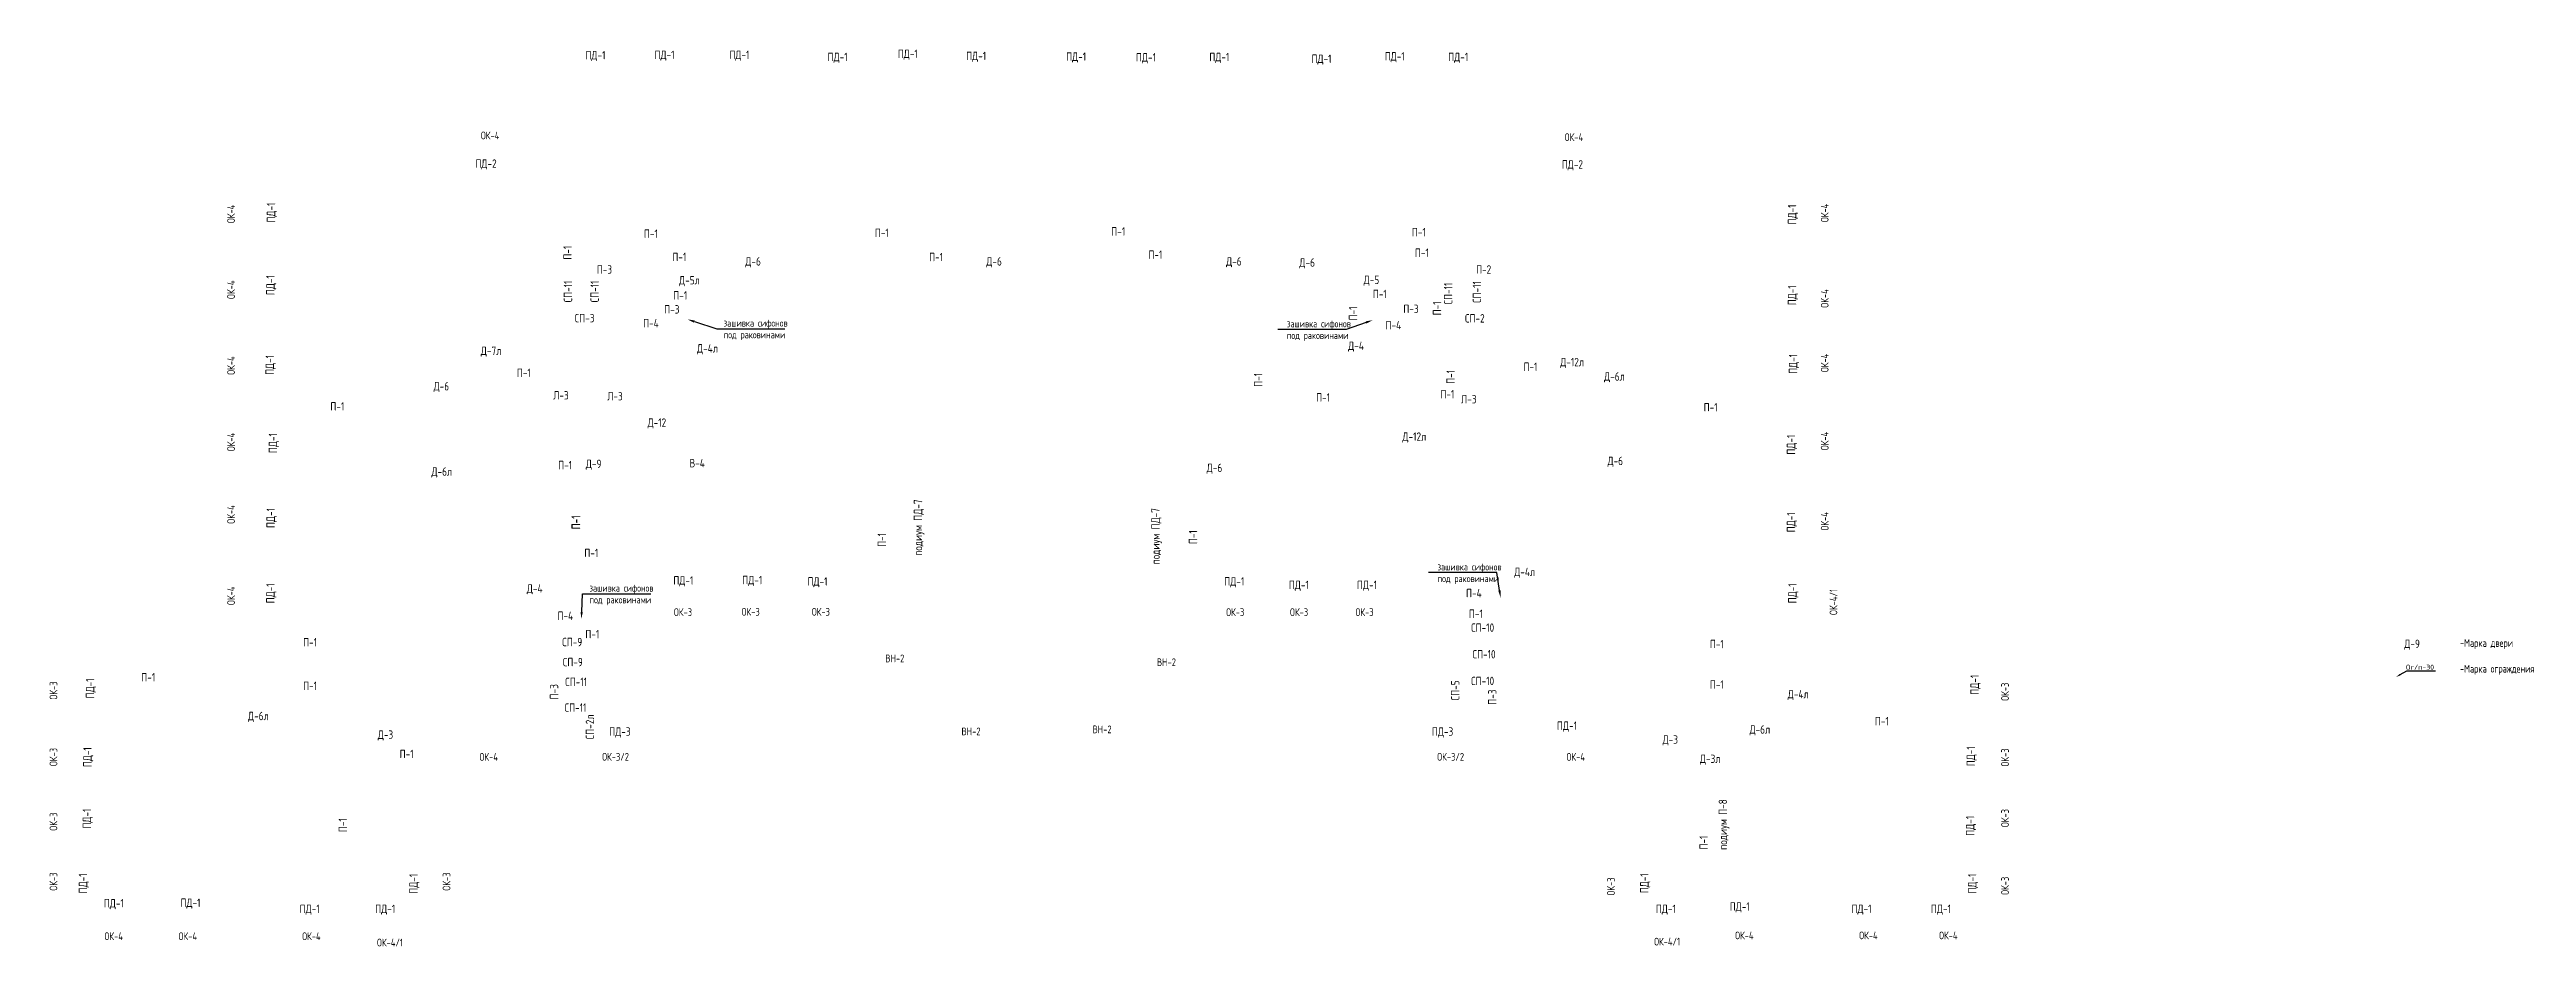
# Model space of a CAD drawing. Header units: millimetres. Extents: x -847489 to 546831, y -250322 to 947412.
# Drawn here: x 57409 to 145670, y 54317 to 86266 of the extents above; entities that cross this region are included whole.
import ezdxf
from ezdxf import colors
from ezdxf.entities.mleader import LeaderData, LeaderLine
from ezdxf.enums import TextEntityAlignment as Align
from ezdxf.math import Vec2, Vec3

# ---------------------------------------------------------------- set-up
doc = ezdxf.new("R2010")
doc.units = ezdxf.units.MM
for name, color, linetype, lineweight in [('АР-Выноски', 5, 'Continuous', 5), ('АР.РД_Маркер_Двери', 76, 'Continuous', 15), ('АР_Выноски АПР', 5, 'Continuous', 5), ('АР_Подоконники', 163, 'Continuous', 9), ('Маркировка ОКОН', 7, 'Continuous', 18)]:
    doc.layers.add(name, color=color, linetype=linetype, lineweight=lineweight)
doc.styles.add('ICOCPEUR', font='isocpeur.ttf')
doc.styles.add('ISOCPEUR', font='isocpeur.ttf', dxfattribs={"width": 0.7})
doc.styles.add('PDF ISOCPEUR', font='isocpeur.ttf')
doc.styles.add('Архитект', font='isocpeur.ttf', dxfattribs={"width": 0.8, "oblique": 8})

msp = doc.modelspace()

# ---------------------------------------------------------------- texts
at = {"insert": (143301.39, 66639.157), "char_height": 275, "width": 10706.56824, "attachment_point": 1, "style": 'ISOCPEUR'}
msp.add_mtext('{\\C256;\\c0;\\P\\pxql;\\P\\P-Марка двери\\P\\P\\pq*;-Марка ограждения}', dxfattribs=at)
at = {"layer": 'АР.РД_Маркер_Двери', "color": 5, "style": 'Архитект', "width": 0.8}
for s, p in [('Д-6', (82479.691, 78719.915)), ('Д-6', (91066.445, 78719.915)), ('Д-6', (99611.445, 78719.915)), ('Д-6', (102223.021, 78679.89)), ('Д-5л', (80209.82, 78047.308)), ('Д-5', (104511.756, 78062.563)), ('СП-3', (76475.645, 76699.422)), ('СП-2', (108196.623, 76691.427)), ('Д-7л', (73141.764, 75535.682)), ('Д-4л', (80852.658, 75621.664)), ('Д-4', (103962.865, 75713.484)), ('Д-12л', (111663.145, 75133.306)), ('Д-6', (71370.198, 74272.424)), ('Д-6л', (113171.877, 74619.92)), ('Л-3', (75632.318, 73949.628, -3.924)), ('Л-3', (77557.03, 73917.736, -3.924)), ('Л-3', (107982.936, 73812.841, -3.924)), ('Д-12', (79050.876, 72977.642)), ('Д-12л', (106040.423, 72479.106)), ('Д-9', (76797.267, 71507.838)), ('В-4', (80486.171, 71533.065)), ('Д-6', (98919.396, 71365.062)), ('Д-6', (113201.218, 71611.367)), ('Д-6л', (71386.532, 71232.7)), ('Д-4', (74695.845, 67066.369)), ('Д-4л', (109972.8, 67658.511)), ('СП-10', (108475.539, 65674.249)), ('СП-9', (76034.666, 65160.363)), ('СП-9', (76056.2, 64445.725)), ('СП-10', (108525.988, 64724.249)), ('Д-9', (141595.154, 65096.101)), ('СП-11', (76172.788, 63739.862)), ('СП-10', (108475.539, 63774.249)), ('Д-6л', (64850.428, 62524.929)), ('СП-11', (76149.93, 62824.223)), ('Д-4л', (119718.841, 63303.846)), ('Д-3', (69379.763, 61862.079)), ('Д-3', (115160.935, 61687.22)), ('Д-6л', (118352.63, 62045.099)), ('Д-3л', (116581.797, 61002.785))]:
    msp.add_text(s, height=300, dxfattribs=at).set_placement(p, align=Align.MIDDLE_CENTER)
for s, p in [('СП-11', (75882.974, 77648.968)), ('СП-11', (76833.724, 77648.968)), ('СП-11', (107247.964, 77573.748)), ('СП-11', (108271.646, 77628.453)), ('СП-5', (107498.848, 63436.85, 3.924)), ('СП-2л', (76665.096, 62137.683))]:
    msp.add_text(s, height=300, rotation=90, dxfattribs=at).set_placement(p, align=Align.MIDDLE_CENTER)
at = {"layer": 'АР_Подоконники', "color": 4, "style": 'Архитект', "width": 0.8}
for s, p in [('ПД-1', (76862.194, 86064.5)), ('ПД-1', (79322.534, 86076.918)), ('ПД-1', (81990.397, 86076.783)), ('ПД-1', (85489.351, 86002.278)), ('ПД-1', (87990.397, 86114.035)), ('ПД-1', (90426.747, 86038.73)), ('ПД-1', (93990.397, 86013.895)), ('ПД-1', (96478.184, 85989.061)), ('ПД-1', (99092.33, 86000.678)), ('ПД-1', (102733.13, 85938.59)), ('ПД-1', (105342.578, 86025.511)), ('ПД-1', (107604.102, 86000.678)), ('ПД-2', (72963.235, 82203.959)), ('ПД-2', (111672.235, 82173.959)), ('ПД-1', (79994.049, 67356.366)), ('ПД-1', (82449.195, 67368.22)), ('ПД-1', (84773.873, 67320.81)), ('ПД-1', (99625.44, 67321.123)), ('ПД-1', (101925.931, 67195.695)), ('ПД-1', (104353.812, 67195.688)), ('ПД-3', (77734.235, 61970.321)), ('ПД-3', (107047.235, 61970.321)), ('ПД-1', (111479.912, 62180.455)), ('ПД-1', (59700.402, 55855.241)), ('ПД-1', (62431.448, 55873.933)), ('ПД-1', (66677.666, 55655.682)), ('ПД-1', (69369.096, 55655.682)), ('ПД-1', (115003.279, 55655.682)), ('ПД-1', (117635.241, 55737.077)), ('ПД-1', (121975.219, 55655.682)), ('ПД-1', (124804.781, 55655.682))]:
    msp.add_text(s, height=300, dxfattribs=at).set_placement(p, align=Align.MIDDLE_CENTER)
for s, p in [('ПД-1', (65301.427, 80460.015)), ('ПД-1', (119500.309, 80390.213)), ('ПД-1', (65278.21, 77873.126)), ('ПД-1', (119500.291, 77512.493)), ('ПД-1', (65254.994, 75031.031)), ('ПД-1', (119537.236, 75067.66)), ('ПД-1', (65369.926, 72247.036)), ('ПД-1', (119463.145, 72191.785)), ('ПД-1', (65288.669, 69578.945)), ('ПД-1', (119462.689, 69425.427)), ('ПД-1', (65279.037, 66895.682)), ('ПД-1', (119512.038, 66895.682)), ('ПД-1', (58852.505, 63507.261)), ('ПД-1', (126006.064, 63640.471)), ('ПД-1', (58758.977, 61058.497)), ('ПД-1', (125870.89, 61090.591)), ('ПД-1', (58740.27, 58871.435)), ('подиум П-8', (117035.13, 58658.809)), ('ПД-1', (125845.96, 58613.528)), ('ПД-1', (58600.354, 56562.064)), ('ПД-1', (70377.477, 56548.61)), ('ПД-1', (114235.459, 56567.33)), ('ПД-1', (125919.456, 56557.091))]:
    msp.add_text(s, height=300, rotation=90, dxfattribs=at).set_placement(p, align=Align.MIDDLE_CENTER)
at = {"layer": 'АР_Подоконники', "color": 3, "style": 'Архитект', "width": 0.8}
for s, p in [('П-1', (78837.384, 79705.191)), ('П-1', (87065.997, 79737.461)), ('П-1', (95490.742, 79787.175)), ('П-1', (106204.136, 79761.176)), ('П-3', (77181.633, 78431.479)), ('П-1', (79850.987, 78877.791)), ('П-1', (88998.209, 78875.213)), ('П-1', (96812.529, 78958.49)), ('П-1', (106310.604, 79027.552)), ('П-2', (108510.111, 78431.479)), ('П-1', (104811.245, 77558.594)), ('П-3', (79583.499, 77010.359)), ('П-1', (79882.494, 77509.016)), ('П-3', (105921.881, 77028.156)), ('П-4', (78838.181, 76519.58)), ('П-4', (105293.502, 76448.459)), ('П-1', (110178.298, 74966.75)), ('П-1', (74308.886, 74751.409)), ('П-1', (107219.612, 73992.193)), ('П-1', (67664.22, 73555.222)), ('П-1', (102787.948, 73875.005)), ('П-1', (116599.918, 73522.151)), ('П-1', (75782.588, 71464.518)), ('П-1', (76714.275, 68333.558)), ('П-4', (75786.456, 66097.065)), ('П-4', (108161.726, 66904.263)), ('П-1', (108233.948, 66167.507)), ('П-1', (76750.299, 65441.862)), ('П-1', (66692.501, 65151.143)), ('П-1', (116819.896, 65089.175)), ('П-1', (60927.41, 63905.5)), ('П-1', (66692.501, 63600.99)), ('П-1', (116819.896, 63645.636)), ('П-1', (122702.987, 62340.48)), ('П-1', (70133.803, 61172.482))]:
    msp.add_text(s, height=300, dxfattribs=at).set_placement(p, align=Align.MIDDLE_CENTER)
for s, p in [('П-1', (75867.999, 79029.344)), ('П-1', (103857.748, 76866.546)), ('П-1', (106851.02, 77046.343)), ('П-1', (100475.255, 74499.403)), ('П-1', (107335.255, 74604.473)), ('П-1', (76157.254, 69423.159)), ('П-1', (76174.52, 69423.159)), ('П-1', (87068.156, 68797.088)), ('П-1', (98155.867, 68896.882)), ('П-3', (75388.14, 63389.677)), ('П-3', (108819.237, 63199.138)), ('П-1', (67858.106, 58638.212)), ('П-1', (116350.963, 58017.773))]:
    msp.add_text(s, height=300, rotation=90, dxfattribs=at).set_placement(p, align=Align.MIDDLE_CENTER)
at = {"layer": 'АР_Подоконники', "color": 2, "style": 'Архитект', "width": 0.8}
for p in [(88353.972, 69237.002), (96818.474, 68928.399)]:
    msp.add_text('подиум ПД-7', height=300, rotation=90, dxfattribs=at).set_placement(p, align=Align.MIDDLE_CENTER)
at = {"layer": 'Маркировка ОКОН', "lineweight": 0, "char_height": 275.42308, "style": 'PDF ISOCPEUR'}
for s, insert, attachment_point, rotation in [('{\\W0.8;ОК-4}', (73437.096, 83066), 9, 359.99778736), ('{\\W0.8;ОК-4}', (112056.276, 83006.557), 9, 359.99778736), ('{\\W0.8;ОК-4}', (64015.355, 80083.326), 7, 90), ('{\\W0.8;ОК-4}', (120526.6, 80119.972), 1, 90), ('{\\W0.8;ОК-4}', (64015.355, 77382.024), 7, 90), ('{\\W0.8;ОК-4}', (120526.6, 77070.538), 1, 90), ('{\\W0.8;ОК-4}', (64015.355, 74680.721), 7, 90), ('{\\W0.8;ОК-4}', (120526.6, 74776.448), 1, 90), ('{\\W0.8;ОК-4}', (64015.355, 71958.479), 7, 90), ('{\\W0.8;ОК-4}', (120526.6, 71993.462), 1, 90), ('{\\W0.8;ОК-4}', (64015.355, 69375.964), 7, 90), ('{\\W0.8;ОК-4}', (120526.6, 69131.481), 1, 90), ('{\\W0.8;ОК-4}', (64015.355, 66479.251), 7, 90), ('{\\W0.8;ОК-3}', (80304.912, 66085.978, -0.16), 9, 359.99778736), ('{\\W0.8;ОК-3}', (82717.36, 66099.102, -0.16), 9, 359.99778736), ('{\\W0.8;ОК-3}', (85218.034, 66099.102, -0.16), 9, 359.99778736), ('{\\W0.8;ОК-3}', (99982.991, 66085.978, -0.16), 9, 359.99778736), ('{\\W0.8;ОК-3}', (102257.757, 66085.978, -0.16), 9, 359.99778736), ('{\\W0.8;ОК-3}', (104591.15, 66085.978, -0.16), 9, 359.99778736), ('{\\W0.8;ОК-4/1}', (120836.986, 66125.498), 1, 90), ('{\\W0.8;ВН-2}', (87189.576, 64440.259), 7, 0.00221264), ('{\\W0.8;ВН-2}', (96866.998, 64303.109), 7, 0.00221264), ('{\\W0.8;ОК-3}', (57410.202, 63110.706), 1, 90), ('{\\W0.8;ОК-3}', (126951.366, 63067.76), 1, 90), ('{\\W0.8;ВН-2}', (89904.685, 61839.975), 7, 0.00221264), ('{\\W0.8;ВН-2}', (94574.365, 61912.506), 7, 0.00221264), ('{\\W0.8;ОК-3}', (57410.202, 60741.694), 1, 90), ('{\\W0.8;ОК-4}', (73387.046, 60929.015, -0.16), 9, 359.99778736), ('{\\W0.8;ОК-4}', (112121.812, 60929.015, -0.16), 9, 359.99778736), ('{\\W0.8;ОК-3}', (126951.366, 60727.117), 1, 90), ('{\\W0.8;ОК-3}', (126951.366, 58566.522), 1, 90), ('{\\W0.8;ОК-3}', (57410.202, 58441.692), 1, 90), ('{\\W0.8;ОК-3}', (57410.202, 56305.976), 1, 90), ('{\\W0.8;ОК-3}', (71418.337, 56305.976), 1, 90), ('{\\W0.8;ОК-3}', (112909.335, 56130.5), 1, 90), ('{\\W0.8;ОК-3}', (126951.366, 56153.86), 1, 90), ('{\\W0.8;ОК-4}', (60023.62, 54542.202), 9, 359.99778736), ('{\\W0.8;ОК-4}', (62665.382, 54542.202), 9, 359.99778736), ('{\\W0.8;ОК-4}', (67069.477, 54542.202), 9, 359.99778736)]:
    msp.add_mtext(s, dxfattribs=dict(at, insert=insert, attachment_point=attachment_point, rotation=rotation))
for s, insert, width, attachment_point, rotation in [('{\\W0.8;ОК-3/2}', (77101, 60933.515), 771.18462, 7, 0.00221264), ('{\\W0.8;ОК-3/2}', (106858.5, 60933.515), 771.18462, 7, 0.00221264), ('{\\W0.8;ОК-4}', (118128.833, 54571.258), 798.72692, 9, 359.99778736), ('{\\W0.8;ОК-4}', (122550.723, 54571.258), 798.72692, 9, 359.99778736), ('{\\W0.8;ОК-4}', (125396.812, 54571.258), 798.72692, 9, 359.99778736)]:
    msp.add_mtext(s, dxfattribs=dict(at, insert=insert, width=width, attachment_point=attachment_point, rotation=rotation))
at = {"layer": 'Маркировка ОКОН', "color": 1, "lineweight": 0, "insert": (69078.665, 54316.59), "char_height": 275.42308, "attachment_point": 7, "rotation": 0.00221264, "style": 'PDF ISOCPEUR'}
msp.add_mtext('{\\W0.8;ОК-4/1}', dxfattribs=at)
at = {"layer": 'Маркировка ОКОН', "color": 1, "lineweight": 0, "insert": (115511.23, 54349.07), "char_height": 275.42308, "width": 5.22718, "attachment_point": 9, "rotation": 359.99778736, "style": 'PDF ISOCPEUR'}
msp.add_mtext('{\\W0.8;ОК-4/1}', dxfattribs=at)

# ---------------------------------------------------------------- leaders
at = {"layer": 'АР-Выноски'}
ml = msp.add_multileader_mtext('Standard', dxfattribs=at)
ml.set_content('Ог/п-30', color=256, style='ICOCPEUR')
ml.set_leader_properties()
ml.build(insert=Vec2(0, 0))
ml.multileader.update_dxf_attribs({"text_left_attachment_type": 6, "text_right_attachment_type": 6, "dogleg_length": 72, "arrow_head_size": 180})
ctx = ml.context
ctx.base_point, ctx.char_height, ctx.arrow_head_size, ctx.landing_gap_size, ctx.plane_origin = Vec3(141494.756, 64136.312), 180, 180, 18, Vec3(129287.582, 65067.111)
ctx.left_attachment, ctx.right_attachment, ctx.text_align_type = 6, 6, 2
notes = []
notes.append((ctx, [(1, (1, 1, 0), (141405.118, 64136.312), (1, 0), 89.638, [(0, [(141019.245, 63911.824)], 0, [])])]))
ctx.mtext.insert, ctx.mtext.width, ctx.mtext.alignment, ctx.mtext.flow_direction = Vec3(142376.756, 64352.312), 1726.91899, 3, 5
at = {"layer": 'АР_Выноски АПР'}
ml = msp.add_multileader_mtext('Standard', dxfattribs=at)
ml.set_content('зашивка сифонов \\Pпод раковинами', color=256, style='ISOCPEUR')
ml.set_leader_properties()
ml.build(insert=Vec2(0, 0))
ml.multileader.update_dxf_attribs({"text_left_attachment_type": 6, "text_right_attachment_type": 6, "dogleg_length": 100, "arrow_head_size": 250})
ctx = ml.context
ctx.base_point, ctx.char_height, ctx.arrow_head_size, ctx.landing_gap_size, ctx.plane_origin = Vec3(81404.252, 76322.739), 250, 250, 25, Vec3(86611.757, 87015.964)
ctx.left_attachment, ctx.right_attachment = 6, 6
notes.append((ctx, [(0, (1, 1, 0), (81181.319, 76322.739), (1, 0), 222.933, [(2, [(80147.655, 76653.015)], 0, [])])]))
ctx.mtext.insert, ctx.mtext.width, ctx.mtext.defined_height, ctx.mtext.flow_direction = Vec3(81429.252, 76647.739), 4200.76545, 12.17, 5
ml = msp.add_multileader_mtext('Standard', dxfattribs=at)
ml.set_content('зашивка сифонов \\Pпод раковинами', color=256, style='ISOCPEUR')
ml.set_leader_properties()
ml.build(insert=Vec2(0, 0))
ml.multileader.update_dxf_attribs({"text_left_attachment_type": 6, "text_right_attachment_type": 6, "dogleg_length": 100, "arrow_head_size": 250})
ctx = ml.context
ctx.base_point, ctx.char_height, ctx.arrow_head_size, ctx.landing_gap_size, ctx.plane_origin = Vec3(101474.488, 76297.785), 250, 250, 25, Vec3(111023.234, 86991.01)
ctx.left_attachment, ctx.right_attachment = 6, 6
notes.append((ctx, [(1, (1, 1, 0), (103611.172, 76297.785), (-1, 0), 222.933, [(2, [(104559.132, 76628.06)], 0, [])])]))
ctx.mtext.insert, ctx.mtext.width, ctx.mtext.defined_height, ctx.mtext.flow_direction = Vec3(101499.488, 76622.785), 4200.76545, 12.17, 5
ml = msp.add_multileader_mtext('Standard', dxfattribs=at)
ml.set_content('зашивка сифонов \\Pпод раковинами', color=256, style='ISOCPEUR')
ml.set_leader_properties()
ml.build(insert=Vec2(0, 0))
ml.multileader.update_dxf_attribs({"text_left_attachment_type": 6, "text_right_attachment_type": 6, "dogleg_length": 100, "arrow_head_size": 250})
ctx = ml.context
ctx.base_point, ctx.char_height, ctx.arrow_head_size, ctx.landing_gap_size, ctx.plane_origin = Vec3(106843, 67636.332), 250, 250, 25, Vec3(115575.69, 77108.632)
ctx.left_attachment, ctx.right_attachment = 6, 6
notes.append((ctx, [(1, (1, 1, 0), (108979.683, 67636.332), (-1, 0), 222.933, [(2, [(109111.588, 66745.682)], 0, [])])]))
ctx.mtext.insert, ctx.mtext.width, ctx.mtext.defined_height, ctx.mtext.flow_direction = Vec3(106868, 67961.332), 4200.76545, 12.17, 5
ml = msp.add_multileader_mtext('Standard', dxfattribs=at)
ml.set_content('зашивка сифонов \\Pпод раковинами', color=256, style='ISOCPEUR')
ml.set_leader_properties()
ml.build(insert=Vec2(0, 0))
ml.multileader.update_dxf_attribs({"text_left_attachment_type": 6, "text_right_attachment_type": 6, "dogleg_length": 100, "arrow_head_size": 250})
ctx = ml.context
ctx.base_point, ctx.char_height, ctx.arrow_head_size, ctx.landing_gap_size, ctx.plane_origin = Vec3(76624.017, 66881.861), 250, 250, 25, Vec3(82851.179, 76459.464)
ctx.left_attachment, ctx.right_attachment = 6, 6
notes.append((ctx, [(0, (1, 1, 0), (76401.084, 66881.861), (1, 0), 222.933, [(2, [(76359.465, 65982.789)], 0, [])])]))
ctx.mtext.insert, ctx.mtext.width, ctx.mtext.defined_height, ctx.mtext.flow_direction = Vec3(76649.017, 67206.861), 4200.76545, 12.17, 5
for ctx, leaders in notes:
    for number, flags, end, landing, length, lines in leaders:
        leader = LeaderData()
        leader.index, (leader.has_last_leader_line, leader.has_dogleg_vector, leader.attachment_direction) = number, flags
        leader.last_leader_point, leader.dogleg_vector, leader.dogleg_length = Vec3(end), Vec3(landing), length
        for number, points, colour, breaks in lines:
            line = LeaderLine()
            line.index, line.vertices, line.color, line.breaks = number, Vec3.list(points), colors.encode_raw_color(colour), breaks
            leader.lines.append(line)
        ctx.leaders.append(leader)

doc.saveas('drawing.dxf')
